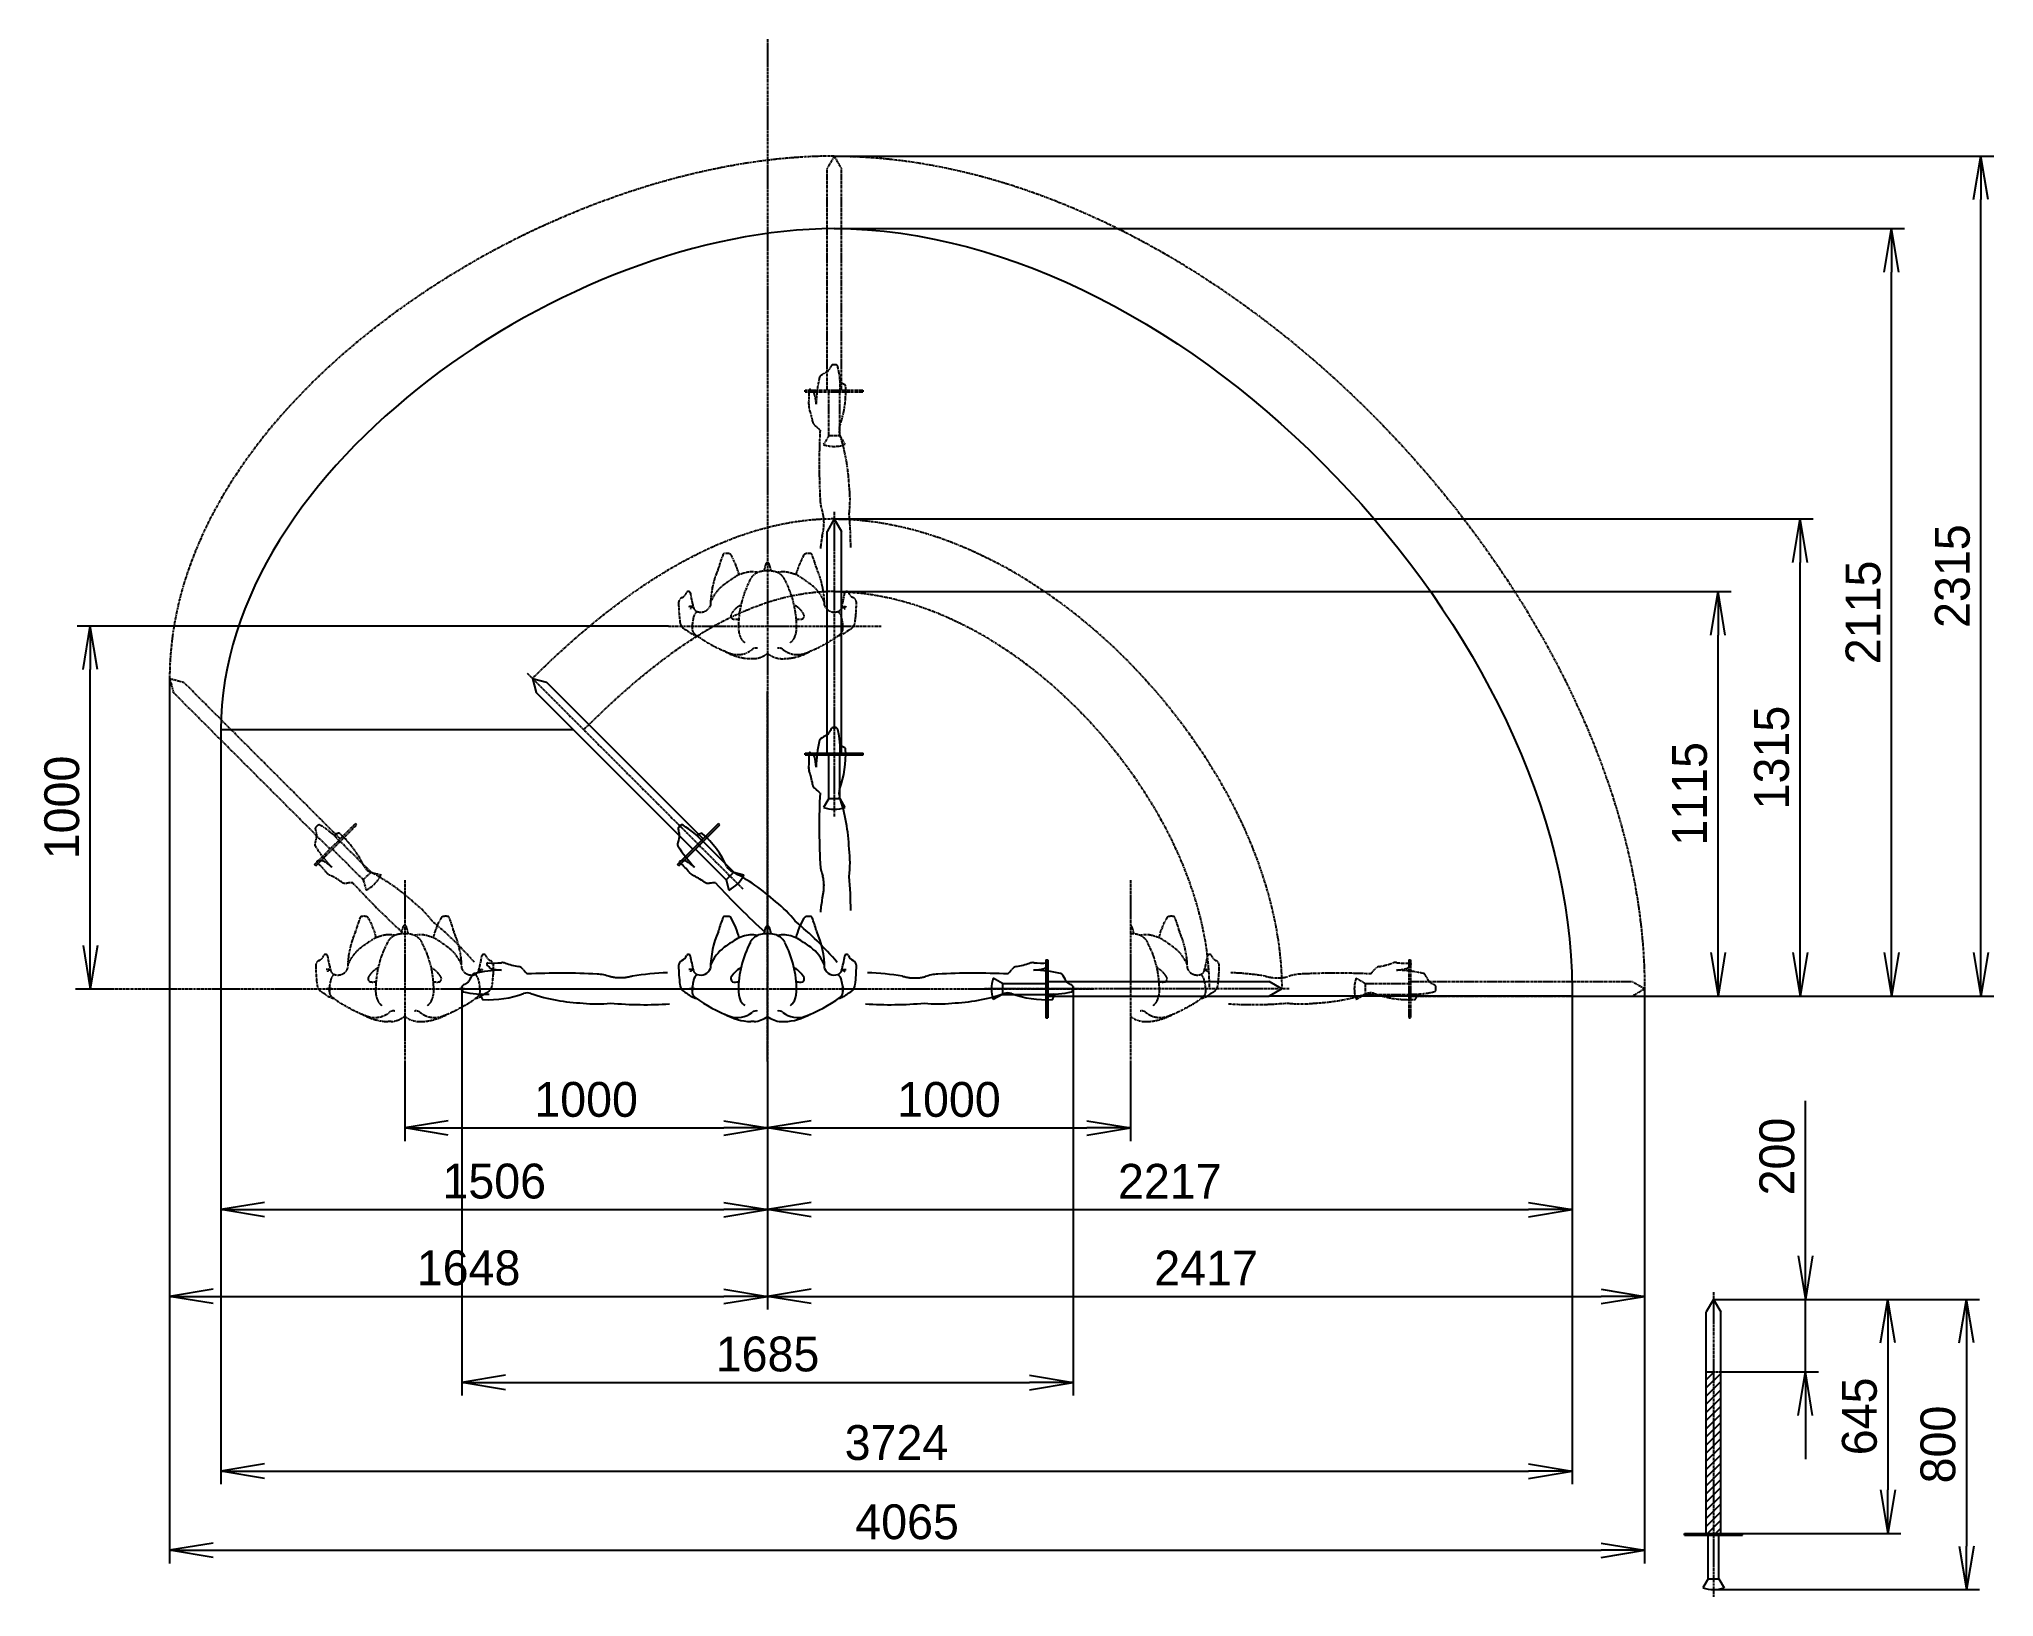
# Model space of a CAD drawing. Header units: millimetres. Extents: x -11892 to 189900, y -209800 to 102617.
# Drawn here: x -2008 to 3380, y 98325 to 102617 of the extents above; entities that cross this region are included whole.
import ezdxf

# ---------------------------------------------------------------- set-up
doc = ezdxf.new("R2010")
doc.units = ezdxf.units.MM
doc.header["$LTSCALE"] = 0.2
doc.linetypes.add('CENTER', pattern=[50.8, 31.75, -6.35, 6.35, -6.35])
doc.linetypes.add('PHANTOM', pattern=[63.5, 31.75, -6.35, 6.35, -6.35, 6.35, -6.35])
for name, color, linetype in [('center', 3, 'CENTER'), ('continus', 6, 'Continuous'), ('fine', 5, 'Continuous'), ('phantom', 5, 'PHANTOM')]:
    doc.layers.add(name, color=color, linetype=linetype)
doc.styles.get("Standard").update_dxf_attribs({"font": 'ARSimp.shx', "bigfont": 'Kanji-j1.shx'})
doc.dimstyles.new('camellia', dxfattribs={"dimscale": 0, "dimtxt": 3.2, "dimasz": 4, "dimexe": 1.2, "dimexo": 0, "dimgap": 1, "dimtad": 1, "dimdec": 0, "dimdsep": 46, "dimtxsty": 'Standard', "dimblk": 'OPEN', "dimcen": 0, "dimclrd": 4, "dimclre": 4, "dimclrt": 21, "dimadec": 0, "dimazin": 2, "dimtfac": 1, "dimtmove": 0, "dimatfit": 3, "dimldrblk": 'OPEN', "dimfxl": 1, "dimlwd": -3, "dimlwe": -3, "dimarcsym": 0})

msp = doc.modelspace()

# ---------------------------------------------------------------- blocks, each defined once
blk = doc.blocks.new('sword-800mm')
at = {"layer": 'center'}
blk.add_line((0, 665), (0, -175), dxfattribs=at)
at = {"layer": 'continus'}
for p, q in [((0, 645), (-20, 610.4)), ((-20, 0), (-20, 610.4)), ((0, 645), (20, 610.4)), ((20, 0), (20, 610.4)), ((-80, -5), (-80, 0)), ((-80, 0), (80, 0)), ((80, -5), (80, 0)), ((-80, -5), (80, -5)), ((-15, -125), (-15, -5)), ((15, -125), (15, -5)), ((-15, -125), (-29.5, -150)), ((-15, -125), (15, -125)), ((15, -125), (29.5, -150))]:
    blk.add_line(p, q, dxfattribs=at)
blk.add_arc((0, -65), 90, 250.8942, 289.1058, dxfattribs=at)
blk = doc.blocks.new('point')
at = {"layer": 'fine'}
h = blk.add_hatch(color=256, dxfattribs=at)
edge = h.paths.add_edge_path()
edge.add_arc((0, 0), 5, 0, 360)
at = {"layer": 'center'}
for p, q in [((7, 0), (-7, 0)), ((0, 7), (0, -7))]:
    blk.add_line(p, q, dxfattribs=at)
blk.add_point((0, 0), dxfattribs=at)
blk = doc.blocks.new('human-top')
at = {"layer": 'center'}
for p, q in [((0, 900), (0, -900)), ((-200, 0), (820, 0))]:
    blk.add_line(p, q, dxfattribs=at)
at = {"layer": 'continus'}
for p, q in [((-1.6, 842.3), (5.4, 842.3)), ((450, 240.1), (445, 245.1)), ((-90, 36.9), (-90, 46.3)), ((-90, -36.9), (-90, -46.3)), ((720, -187.6), (720, -180.5)), ((720, -187.6), (720, -180.5)), ((-1.6, -842.3), (5.4, -842.3))]:
    blk.add_line(p, q, dxfattribs=at)
for centre, radius, start, end in [((216.2, 781.6), 230.8, 165.9745, 183.6791), ((216.2, 781.6), 230.8, 165.9746, 183.6791), ((-1.6, 836), 6.31, 90, 165.9759), ((-1.6, 836), 6.31, 90, 165.9759), ((5.4, 837.5), 4.83, 32.1212, 90), ((5.4, 837.5), 4.83, 32.1212, 90), ((-106.2, 767.5), 136.6, 26.9098, 32.1223), ((-106.2, 767.5), 136.6, 26.9098, 32.1223), ((29.2, 836.2), 15.2, 206.91, 240.977), ((29.2, 836.2), 15.2, 206.91, 240.977), ((-94.3, 613.6), 239.3, 55.7868, 60.9769), ((-94.3, 613.6), 239.3, 55.7868, 60.9769), ((37, 806.6), 5.87, 12.721, 55.7871), ((37, 806.6), 5.87, 12.721, 55.7871), ((254.9, 768.8), 284.6, 177.0859, 199.8209), ((254.9, 768.8), 284.6, 177.0859, 199.8209), ((-25.2, 783.1), 4.25, 118.555, 177.085), ((-25.2, 783.1), 4.25, 118.555, 177.085), ((55, 635.8), 171.9, 115.9306, 118.5557), ((55, 635.8), 171.9, 115.9306, 118.5557), ((-18.5, 786.9), 3.91, 0, 115.9312), ((-18.5, 786.9), 3.91, 0, 115.9312), ((-321.5, 725.7), 373.3, 1.1757, 12.7198), ((-321.5, 725.7), 373.3, 1.1756, 12.7198), ((210.6, 721.9), 159.2, 165.2663, 175.8749), ((210.6, 721.9), 159.2, 165.2663, 175.8749), ((63.3, 760.7), 6.9, 133.485, 165.2666), ((63.3, 760.7), 6.9, 133.485, 165.2666), ((166.2, 652.1), 156.5, 129.2213, 133.4848), ((166.2, 652.1), 156.5, 129.2213, 133.4848), ((68.9, 771.3), 2.62, 0, 129.2242), ((68.9, 771.3), 2.62, 0, 129.2242), ((275.5, 757), 204.5, 176.0288, 186.5823), ((290.2, 645.9), 232.1, 160.6566, 170.0241), ((290.2, 645.9), 232.1, 160.6566, 170.0241), ((48.4, 730.8), 24.1, 340.6562, 6.5821), ((471.2, 489), 510.6, 161.3776, 177.8507), ((471.2, 489), 510.6, 161.3776, 177.8507), ((-41.8, 661.9), 30.7, 341.3776, 19.821), ((-41.8, 661.9), 30.7, 341.3776, 19.821), ((-1978.8, 569.1), 2022.2, 357.1659, 2.6419), ((-1978.8, 569.1), 2022.2, 357.1659, 2.6419), ((118.9, 586.8), 108.3, 126.9656, 135.7936), ((118.9, 586.8), 108.3, 126.9655, 135.7936), ((41.5, 689.7), 20.4, 306.9661, 350.0241), ((41.5, 689.7), 20.4, 306.9661, 350.0241), ((256.6, 470.3), 298.1, 172.6935, 187.3064), ((256.6, 470.3), 298.1, 172.6936, 187.3065), ((956.6, 339.8), 1000, 174.6903, 183.9891), ((-80.5, 475.9), 121.6, 340.0834, 356.821), ((-754.7, 245), 800, 2.1998, 9.1339), ((39.9, 177.3), 68.6, 138.874, 164.7479), ((92.5, 171.2), 116.2, 150.0525, 153.8311), ((13, 217), 24.5, 95.5629, 150.0528), ((63.9, -137), 382, 90, 97.8485), ((64.1, 229.6), 15.5, 24.8695, 90.8805), ((101.3, 246.8), 25.5, 204.8701, 249.8124), ((90.9, 216.8), 3.88, 274.8699, 0), ((91.3, 219.5), 3.54, 0, 69.8101), ((-29.6, 217.7), 124.4, 359.5726, 0.8891), ((335.7, 196.7), 24.1, 128.4179, 154.3438), ((193.7, 375.7), 204.5, 308.4177, 318.9712), ((593.7, -68.5), 373.3, 122.2802, 133.8243), ((593.7, -68.5), 373.3, 122.2802, 133.8244), ((214.8, 305), 159.2, 319.1251, 329.7338), ((214.8, 305), 159.2, 319.1251, 329.7338), ((349.9, 239.8), 2.62, 5.7758, 135), ((349.9, 239.8), 2.62, 5.7758, 135), ((346.4, 228.3), 6.9, 329.7334, 1.515), ((346.4, 228.3), 6.9, 329.7334, 1.515), ((196.8, 224.3), 156.5, 1.5152, 5.7787), ((196.8, 224.3), 156.5, 1.5152, 5.7787), ((397.5, 242.2), 5.87, 79.2128, 122.279), ((397.5, 242.2), 5.87, 79.2128, 122.279), ((353.8, 12.8), 239.3, 74.0231, 79.2132), ((353.8, 12.8), 239.3, 74.0231, 79.2132), ((253, 351.2), 230.8, 311.3209, 329.0254), ((253, 351.2), 230.8, 311.3209, 329.0255), ((423.8, 257.6), 15.2, 254.023, 288.09), ((423.8, 257.6), 15.2, 254.023, 288.09), ((471, 113.3), 136.6, 102.8777, 108.0902), ((471, 113.3), 136.6, 102.8777, 108.0902), ((441.6, 241.7), 4.83, 45, 102.8788), ((441.6, 241.7), 4.83, 45, 102.8788), ((445.6, 235.7), 6.31, 329.0241, 45), ((445.6, 235.7), 6.31, 329.0241, 45), ((299.4, -36.8), 400, 143.8756, 159.4006), ((-6, 186.1), 21.9, 100.539, 143.8754), ((-4.3, 107.8), 100, 74.0198, 93.2825), ((20.8, 181.5), 22.6, 32.9481, 83.7525), ((67.9, 184.4), 29.7, 161.6294, 247.4398), ((55.2, 188.4), 16.4, 105.6561, 160.6731), ((155.7, -181.9), 400, 99.2714, 105.2107), ((311.5, 162.7), 20.4, 144.9759, 188.0339), ((311.5, 162.7), 20.4, 144.9759, 188.0339), ((104.8, 307.6), 232.1, 324.9759, 334.3434), ((104.8, 307.6), 232.1, 324.9759, 334.3434), ((216.6, 369.5), 284.6, 295.1791, 317.9141), ((216.6, 369.5), 284.6, 295.1791, 317.9141), ((422.7, 189), 3.91, 19.0688, 135), ((422.7, 189), 3.91, 19.0688, 135), ((263.9, 134.1), 171.9, 16.4443, 19.0694), ((263.9, 134.1), 171.9, 16.4443, 19.0694), ((424.7, 181.6), 4.25, 317.915, 16.445), ((424.7, 181.6), 4.25, 317.915, 16.445), ((59, 42.1), 149, 149.7316, 178.3938), ((53.6, -103.9), 261.2, 66.4424, 89.3521), ((24.6, 53.5), 111.4, 36.0313, 68.1978), ((-417.5, -268), 658.1, 32.6962, 36.0313), ((1654.9, -1351.2), 2022.2, 132.3581, 137.8341), ((1654.9, -1351.2), 2022.2, 132.3581, 137.8341), ((165.9, 153.8), 19.9, 246.442, 255.5689), ((88.7, -146.2), 289.8, 68.1264, 75.5693), ((195.1, 118.7), 4.32, 11.3044, 68.1265), ((165.2, 112.8), 34.8, 347.9191, 11.3039), ((184.1, 144.7), 108.3, 359.2064, 8.0344), ((184.1, 144.7), 108.3, 359.2064, 8.0345), ((350.8, 84.1), 30.7, 115.179, 153.6224), ((350.8, 84.1), 30.7, 115.179, 153.6224), ((-17.1, 82.1), 61.9, 159.4006, 219.7096), ((-19.1, 45.3), 31.7, 114.9501, 146.2911), ((-4.8, 14.7), 65.5, 85.7543, 114.9499), ((-4.1, -204.3), 284.4, 62.2383, 90.0555), ((89, 88.8), 70, 173.2796, 187.4614), ((28.2, 89.9), 11.2, 74.7677, 141.0863), ((-0.7, 42.5), 66.4, 28.7678, 61.3602), ((85.2, 54.6), 60.8, 13.4885, 32.6963), ((93, 277), 204.3, 283.6101, 300.1065), ((76.8, 42.7), 72.4, 347.9161, 21.1135), ((191.5, 107.1), 7.9, 300.106, 347.9183), ((-134.2, 324.6), 510.6, 317.1493, 333.6224), ((-134.2, 324.6), 510.6, 317.1493, 333.6224), ((-24.3, 41.6), 65.8, 184.0891, 219.2146), ((-24.3, -41.6), 65.8, 140.7854, 175.9109), ((-78.1, 31.5), 17.4, 346.0698, 39.7105), ((108.8, 10.1), 42.2, 12.4898, 62.2381), ((62, -0.3), 90.1, 0.1884, 12.4898), ((135.5, -88.8), 100, 68.8396, 80.7738), ((169.4, 0), 5, 0.0016, 74.436), ((169.4, 0), 5, 285.564, 359.9984), ((59, -42.1), 149, 181.6062, 210.2684), ((-17.1, -82.1), 61.9, 140.2904, 200.5994), ((-78.1, -31.5), 17.4, 320.2895, 13.9302), ((-4.1, 204.3), 284.4, 269.9445, 297.7617), ((108.8, -10.1), 42.2, 297.7619, 347.5102), ((76.8, -42.7), 72.4, 338.8865, 12.0839), ((62, 0.3), 90.1, 347.5102, 359.8116), ((135.5, 88.8), 100, 279.2262, 291.1604), ((4.3, 159.6), 298.1, 307.6936, 322.3065), ((4.3, 159.6), 298.1, 307.6935, 322.3064), ((299.4, 36.8), 400, 200.5994, 216.1244), ((-19.1, -45.3), 31.7, 213.7089, 245.0499), ((-4.8, -14.7), 65.5, 245.0501, 274.2457), ((89, -88.8), 70, 172.5386, 186.7204), ((28.2, -89.9), 11.2, 218.9137, 285.2323), ((-0.7, -42.5), 66.4, 298.6398, 331.2322), ((-582.9, 562.4), 1000, 311.0109, 320.3097), ((-417.5, 268), 658.1, 323.9687, 327.3038), ((85.2, -54.6), 60.8, 327.3037, 346.5115), ((93, -277), 204.3, 59.8935, 76.3899), ((191.5, -107.1), 7.9, 12.0817, 59.894), ((165.2, -112.8), 34.8, 348.6961, 12.0809), ((67.9, -184.4), 29.7, 112.5602, 198.3706), ((53.6, 103.9), 261.2, 270.6479, 293.5576), ((24.6, -53.5), 111.4, 291.8022, 323.9687), ((165.9, -153.8), 19.9, 104.4311, 113.558), ((88.7, 146.2), 289.8, 284.4307, 291.8736), ((195.1, -118.7), 4.32, 291.8735, 348.6956), ((122.7, -940.6), 800, 80.8661, 83.5914), ((353.5, -266.4), 121.6, 93.179, 109.9166), ((446.8, -2164.7), 2022.2, 87.3581, 92.8341), ((446.7, -2164.7), 2022.2, 87.3581, 92.8341), ((464.5, -67), 108.3, 314.2064, 323.0344), ((464.5, -67), 108.3, 314.2064, 323.0344), ((567.3, -144.4), 20.4, 99.9759, 143.0339), ((567.3, -144.4), 20.4, 99.9759, 143.0339), ((523.6, 104.2), 232.1, 279.9759, 289.3434), ((523.6, 104.2), 232.1, 279.9759, 289.3434), ((608.4, -137.5), 24.1, 83.418, 109.3438), ((599.6, 24.6), 159.2, 274.1251, 284.7338), ((599.6, 24.6), 159.2, 274.1251, 284.7338), ((603.4, -507.4), 373.3, 77.2802, 88.8243), ((603.4, -507.4), 373.3, 77.2802, 88.8244), ((634.6, 89.6), 204.5, 263.4177, 273.9712), ((638.3, -122.7), 6.9, 284.7334, 316.5151), ((638.3, -122.7), 6.9, 284.7334, 316.515), ((529.8, -19.7), 156.5, 316.5152, 320.7788), ((529.8, -19.7), 156.5, 316.5152, 320.7788), ((649, -117), 2.62, 320.7758, 90), ((649, -117), 2.62, 320.7758, 90), ((684.3, -149), 5.87, 34.2129, 77.279), ((684.3, -149), 5.87, 34.2129, 77.279), ((491.2, -280.2), 239.3, 29.0231, 34.2132), ((491.2, -280.2), 239.3, 29.0231, 34.2132), ((39.9, -177.3), 68.6, 195.2521, 221.126), ((-6, -186.1), 21.9, 216.1246, 259.461), ((-4.3, -107.8), 100, 266.7175, 285.9802), ((20.8, -181.5), 22.6, 276.2475, 327.0519), ((55.2, -188.4), 16.4, 199.3269, 254.3439), ((155.7, 181.9), 400, 254.7893, 260.7286), ((90.9, -216.8), 3.88, 359.9999, 85.1301), ((366.7, 285.3), 510.6, 272.1493, 288.6224), ((366.7, 285.3), 510.6, 272.1493, 288.6224), ((539.5, -227.7), 30.7, 70.179, 108.6224), ((539.5, -227.7), 30.7, 70.179, 108.6224), ((646.5, 68.9), 284.6, 250.1791, 272.9142), ((646.5, 68.9), 284.6, 250.1791, 272.9142), ((659.3, 30.3), 230.8, 266.3209, 284.0255), ((659.3, 30.3), 230.8, 266.321, 284.0255), ((660.7, -211.1), 4.25, 272.915, 331.445), ((660.7, -211.1), 4.25, 272.915, 331.445), ((513.4, -131), 171.9, 331.4443, 334.0694), ((513.4, -131), 171.9, 331.4443, 334.0694), ((664.5, -204.4), 3.91, 334.0688, 90), ((664.5, -204.4), 3.91, 334.0688, 90), ((713.8, -156.7), 15.2, 209.023, 243.09), ((713.8, -156.7), 15.2, 209.023, 243.0901), ((645.1, -292.1), 136.6, 57.8777, 63.0902), ((645.1, -292.1), 136.6, 57.8777, 63.0902), ((713.7, -187.6), 6.31, 284.0241, 0), ((713.7, -187.6), 6.31, 284.0241, 0), ((715.2, -180.5), 4.83, 0, 57.8789), ((715.2, -180.5), 4.83, 0, 57.8788), ((92.5, -171.2), 116.2, 206.1689, 209.9475), ((13, -217), 24.5, 209.9472, 264.4371), ((63.9, 137), 382, 262.1515, 270), ((64.1, -229.6), 15.5, 269.1195, 335.1305), ((101.3, -246.8), 25.5, 110.1876, 155.1299), ((91.3, -219.5), 3.54, 290.1899, 360), ((-29.6, -217.7), 124.4, 359.1109, 0.4274), ((217.5, 770.7), 1000, 269.9404, 275.3097), ((347.9, 70.7), 298.1, 262.6936, 277.3064), ((347.9, 70.7), 298.1, 262.6936, 277.3065), ((956.6, -339.8), 1000, 176.0109, 185.3097), ((-754.7, -245), 800, 350.8661, 357.8002), ((256.6, -470.3), 298.1, 172.6935, 187.3064), ((256.6, -470.3), 298.1, 172.6936, 187.3065), ((-80.5, -475.9), 121.6, 3.179, 19.9166), ((-1978.8, -569.1), 2022.2, 357.3581, 2.8341), ((-1978.8, -569.1), 2022.2, 357.3581, 2.8341), ((471.2, -489), 510.6, 182.1493, 198.6224), ((471.2, -489), 510.6, 182.1493, 198.6224), ((254.9, -768.8), 284.6, 160.1791, 182.9141), ((254.9, -768.8), 284.6, 160.1791, 182.9141), ((-41.8, -661.9), 30.7, 340.179, 18.6224), ((-41.8, -661.9), 30.7, 340.179, 18.6224), ((118.9, -586.8), 108.3, 224.2064, 233.0345), ((118.9, -586.8), 108.3, 224.2064, 233.0344), ((41.5, -689.7), 20.4, 9.9759, 53.0339), ((41.5, -689.7), 20.4, 9.9759, 53.0339), ((290.2, -645.9), 232.1, 189.9759, 199.3434), ((290.2, -645.9), 232.1, 189.9759, 199.3434), ((-321.5, -725.7), 373.3, 347.2802, 358.8243), ((-321.5, -725.7), 373.3, 347.2802, 358.8244), ((210.6, -721.9), 159.2, 184.1251, 194.7338), ((210.6, -721.9), 159.2, 184.1251, 194.7337), ((275.5, -757), 204.5, 173.4177, 183.9712), ((48.4, -730.8), 24.1, 353.4179, 19.3438), ((-25.2, -783.1), 4.25, 182.915, 241.445), ((-25.2, -783.1), 4.25, 182.915, 241.445), ((55, -635.8), 171.9, 241.4443, 244.0694), ((55, -635.8), 171.9, 241.4443, 244.0694), ((-18.5, -786.9), 3.91, 244.0688, 0), ((-18.5, -786.9), 3.91, 244.0688, 0), ((216.2, -781.6), 230.8, 176.3209, 194.0255), ((216.2, -781.6), 230.8, 176.3209, 194.0254), ((37, -806.6), 5.87, 304.2129, 347.279), ((37, -806.6), 5.87, 304.2129, 347.279), ((63.3, -760.7), 6.9, 194.7334, 226.515), ((63.3, -760.7), 6.9, 194.7334, 226.515), ((166.2, -652.1), 156.5, 226.5152, 230.7787), ((166.2, -652.1), 156.5, 226.5152, 230.7787), ((68.9, -771.3), 2.62, 230.7758, 0), ((68.9, -771.3), 2.62, 230.7758, 0), ((-1.6, -836), 6.31, 194.0241, 270), ((-1.6, -836), 6.31, 194.0241, 270), ((5.4, -837.5), 4.83, 270, 327.8789), ((5.4, -837.5), 4.83, 270, 327.8788), ((-106.2, -767.5), 136.6, 327.8777, 333.0902), ((-106.2, -767.5), 136.6, 327.8777, 333.0902), ((29.2, -836.2), 15.2, 119.023, 153.09), ((29.2, -836.2), 15.2, 119.023, 153.09), ((-94.3, -613.6), 239.3, 299.0231, 304.2132), ((-94.3, -613.6), 239.3, 299.0231, 304.2132)]:
    blk.add_arc(centre, radius, start, end, dxfattribs=at)
for points, start_tangent, end_tangent in [([(35.2, 372), (32.7, 382.3), (31, 392.7), (30.3, 403.2), (30.5, 413.7), (31.6, 424.1), (33.9, 434.4)], (-0.278635, 0.960397), (0.261206, 0.965283)), ([(35.2, 372), (32.7, 382.2), (31, 392.6), (30.3, 403.1), (30.5, 413.7), (31.6, 424.1), (33.8, 434.4)], (-0.278635, 0.960397), (0.26101, 0.965336)), ([(50.8, 204.1), (52.1, 205.9), (53.2, 207.8), (53.9, 210), (54, 212.2), (53.8, 214.5), (53.2, 216.6)], (0.675025, 0.737795), (-0.343451, 0.93917)), ([(50.8, 204.1), (51.2, 205.9), (51.3, 207.7), (50.9, 209.5), (50, 211), (48.5, 212.1), (46.8, 212.7)], (0.300419, 0.953807), (-0.969176, 0.24637)), ([(249.7, -150.8), (259.9, -153.3), (270.3, -154.9), (280.8, -155.6), (291.3, -155.5), (301.8, -154.3), (312.1, -152.1)], (0.960397, -0.278635), (0.965285, 0.2612)), ([(249.7, -150.8), (259.9, -153.3), (270.3, -154.9), (280.8, -155.6), (291.3, -155.5), (301.8, -154.3), (312.1, -152.1)], (0.960397, -0.278635), (0.965335, 0.261013)), ([(50.8, -204.1), (51.2, -205.9), (51.3, -207.7), (50.9, -209.5), (50, -211), (48.5, -212.1), (46.8, -212.7)], (0.300419, -0.953807), (-0.969176, -0.24637)), ([(50.8, -204.1), (52.1, -205.9), (53.2, -207.8), (53.9, -210), (54, -212.2), (53.8, -214.5), (53.2, -216.6)], (0.675025, -0.737795), (-0.343451, -0.93917)), ([(35.2, -372), (32.7, -382.3), (31, -392.7), (30.3, -403.2), (30.5, -413.7), (31.6, -424.1), (33.9, -434.4)], (-0.278635, -0.960397), (0.261206, -0.965283)), ([(35.2, -372), (32.7, -382.2), (31, -392.6), (30.3, -403.1), (30.5, -413.7), (31.6, -424.1), (33.8, -434.4)], (-0.278635, -0.960397), (0.26101, -0.965336))]:
    blk.add_spline(points, degree=3, dxfattribs=dict(at, start_tangent=start_tangent, end_tangent=end_tangent))
at = {"layer": 'continus', "xscale": -1, "rotation": 180}
for p in [(0, 842.3), (0, 207.6)]:
    blk.add_blockref('point', p, dxfattribs=at)
at = {"layer": 'continus', "rotation": 135}
blk.add_blockref('point', (448.9, 241.3), dxfattribs=at)
at = {"layer": 'continus'}
for p in [(0, -207.6), (720, -184), (0, -842.3)]:
    blk.add_blockref('point', p, dxfattribs=at)
blk = doc.blocks.new('effective-attack-area-sword')
at = {"layer": 'center'}
for p, q in [((0.1, 1907.6), (0.1, 92.4)), ((300.1, 1000), (-206.9, 1000)), ((1000.1, 272.6), (1000.1, -313.8)), ((2617.5, 0), (-206.9, 0)), ((300.1, -1000), (-206.9, -1000))]:
    blk.add_line(p, q, dxfattribs=at)
at = {"layer": 'continus'}
for p, q in [((714.2, 534.7), (714.2, 1506.5)), ((-19.9, -2217.3), (-19.9, -1382.7)), ((0.1, -2217.3), (-19.9, -2217.3))]:
    blk.add_line(p, q, dxfattribs=at)
at = {"layer": 'continus', "end_tangent": (-1, 0)}
for points, start_tangent in [([(2095.1, -184), (714.2, 1506.5)], (0, 1)), ([(2095.1, -184), (0.1, -2217.3)], (0, -1))]:
    blk.add_spline(points, degree=3, dxfattribs=dict(at, start_tangent=start_tangent))
at = {"layer": 'phantom'}
for p, q in [((385.4, 1205.9), (816.9, 1637.5)), ((855.6, 1647.9), (816.9, 1637.5)), ((855.6, 1647.9), (845.2, 1609.2)), ((413.6, 1177.6), (845.2, 1609.2)), ((339.4, 1244.8), (342.9, 1248.4)), ((339.4, 1244.8), (452.5, 1131.7)), ((342.9, 1248.4), (456.1, 1135.2)), ((450.1, 1240.1), (445.2, 1245.1)), ((300.5, 1114), (385.4, 1198.9)), ((321.7, 1092.8), (406.6, 1177.6)), ((452.5, 1131.7), (456.1, 1135.2)), ((300.5, 1114), (272.6, 1106.5)), ((300.5, 1114), (321.7, 1092.8)), ((321.7, 1092.8), (314.2, 1064.9)), ((-89.9, 1036.9), (-89.9, 1046.3)), ((-89.9, 963.1), (-89.9, 953.7)), ((910.1, 36.9), (910.1, 46.3)), ((910.1, -36.9), (910.1, -46.3)), ((1645.1, -104), (1650.1, -104)), ((1645.1, -104), (1645.1, -264)), ((1650.1, -104), (1650.1, -264)), ((1525.1, -169), (1500.1, -154.6)), ((1525.1, -199), (1500.1, -213.5)), ((1525.1, -169), (1645.1, -169)), ((1525.1, -169), (1525.1, -199)), ((1525.1, -199), (1645.1, -199)), ((1650.1, -164), (2260.5, -164)), ((1650.1, -204), (2260.5, -204)), ((1720.1, -187.6), (1720.1, -180.5)), ((1720.1, -187.6), (1720.1, -180.5)), ((2295.1, -184), (2260.5, -164)), ((2295.1, -184), (2260.5, -204)), ((1645.1, -264), (1650.1, -264)), ((-89.9, -1036.9), (-89.9, -1046.3)), ((-14.9, -1647.3), (-29.3, -1622.3)), ((-14.9, -1647.3), (-14.9, -1767.3)), ((15.1, -1647.3), (-14.9, -1647.3)), ((15.1, -1647.3), (29.6, -1622.3)), ((15.1, -1647.3), (15.1, -1767.3)), ((80.1, -1767.3), (-79.9, -1767.3)), ((-79.9, -1767.3), (-79.9, -1772.3)), ((80.1, -1772.3), (-79.9, -1772.3)), ((-19.9, -1772.3), (-19.9, -2382.7)), ((20.1, -1772.3), (20.1, -2382.7)), ((80.1, -1767.3), (80.1, -1772.3)), ((-1.5, -1842.3), (5.5, -1842.3)), ((0.1, -2417.3), (-19.9, -2382.7)), ((0.1, -2417.3), (20.1, -2382.7))]:
    blk.add_line(p, q, dxfattribs=at)
for centre, radius, start, end in [((13.1, 1217), 24.5, 95.5629, 150.0528), ((64, 863), 382, 90, 97.8485), ((64.3, 1229.6), 15.5, 24.8695, 90.8805), ((193.8, 1375.7), 204.5, 308.4177, 318.9712), ((593.9, 931.5), 373.3, 122.2802, 133.8243), ((593.9, 931.5), 373.3, 122.2802, 133.8244), ((350, 1239.8), 2.62, 5.7758, 135), ((350, 1239.8), 2.62, 5.7758, 135), ((196.9, 1224.3), 156.5, 1.5152, 5.7787), ((196.9, 1224.3), 156.5, 1.5152, 5.7787), ((397.6, 1242.2), 5.87, 79.2128, 122.279), ((397.6, 1242.2), 5.87, 79.2128, 122.279), ((353.9, 1012.8), 239.3, 74.0231, 79.2132), ((353.9, 1012.8), 239.3, 74.0231, 79.2132), ((424, 1257.6), 15.2, 254.023, 288.09), ((424, 1257.6), 15.2, 254.023, 288.09), ((471.1, 1113.3), 136.6, 102.8777, 108.0902), ((471.1, 1113.3), 136.6, 102.8777, 108.0902), ((441.8, 1241.7), 4.83, 45, 102.8788), ((441.8, 1241.7), 4.83, 45, 102.8788), ((445.7, 1235.7), 6.31, 329.0241, 45), ((445.7, 1235.7), 6.31, 329.0241, 45), ((299.5, 963.2), 400, 143.8756, 159.4006), ((40, 1177.3), 68.6, 138.874, 164.7479), ((-5.9, 1186.1), 21.9, 100.539, 143.8754), ((92.6, 1171.2), 116.2, 150.0525, 153.8311), ((-4.1, 1107.8), 100, 74.0198, 93.2825), ((20.9, 1181.5), 22.6, 32.9481, 83.7525), ((68, 1184.4), 29.7, 161.6294, 247.4398), ((55.3, 1188.4), 16.4, 105.6561, 160.6731), ((155.8, 818.1), 400, 99.2714, 105.2107), ((101.4, 1246.8), 25.5, 204.8701, 249.8124), ((91.1, 1216.8), 3.88, 274.8699, 0), ((91.4, 1219.5), 3.54, 0.0001, 69.8101), ((-29.4, 1217.7), 124.4, 359.5726, 0.8891), ((104.9, 1307.6), 232.1, 324.9759, 334.3434), ((104.9, 1307.6), 232.1, 324.9759, 334.3434), ((335.9, 1196.7), 24.1, 128.4179, 154.3438), ((215, 1305), 159.2, 319.1251, 329.7338), ((215, 1305), 159.2, 319.1251, 329.7337), ((346.5, 1228.3), 6.9, 329.7334, 1.515), ((346.5, 1228.3), 6.9, 329.7334, 1.515), ((253.2, 1351.2), 230.8, 311.3209, 329.0254), ((253.2, 1351.2), 230.8, 311.3209, 329.0255), ((422.8, 1189), 3.91, 19.0688, 135), ((422.8, 1189), 3.91, 19.0688, 135), ((264.1, 1134.1), 171.9, 16.4443, 19.0694), ((264.1, 1134.1), 171.9, 16.4443, 19.0694), ((53.7, 896.1), 261.2, 66.4424, 89.3521), ((24.7, 1053.5), 111.4, 36.0313, 68.1978), ((1655, -351.2), 2022.2, 132.3581, 137.8341), ((1655, -351.2), 2022.2, 132.3581, 137.8341), ((166.1, 1153.8), 19.9, 246.442, 255.5689), ((88.9, 853.8), 289.8, 68.1264, 75.5693), ((311.7, 1162.7), 20.4, 144.9759, 188.0339), ((311.7, 1162.7), 20.4, 144.9759, 188.0339), ((184.2, 1144.7), 108.3, 359.2064, 8.0344), ((184.2, 1144.7), 108.3, 359.2064, 8.0345), ((216.8, 1369.5), 284.6, 295.1791, 317.9141), ((216.8, 1369.5), 284.6, 295.1791, 317.9141), ((424.9, 1181.6), 4.25, 317.915, 16.445), ((424.9, 1181.6), 4.25, 317.915, 16.445), ((59.1, 1042.1), 149, 149.7316, 178.3938), ((-16.9, 1082.1), 61.9, 159.4006, 219.7096), ((-4.7, 1014.7), 65.5, 85.7543, 114.9499), ((-3.9, 795.7), 284.4, 62.2383, 90.0555), ((89.1, 1088.8), 70, 173.2796, 187.4614), ((28.3, 1089.9), 11.2, 74.7677, 141.0863), ((-0.6, 1042.5), 66.4, 28.7678, 61.3602), ((-417.3, 732), 658.1, 32.6962, 36.0313), ((85.3, 1054.6), 60.8, 13.4885, 32.6963), ((93.1, 1277), 204.3, 283.6101, 300.1065), ((191.6, 1107.1), 7.9, 300.106, 347.9183), ((195.2, 1118.7), 4.32, 11.3044, 68.1265), ((165.4, 1112.8), 34.8, 347.9191, 11.3039), ((-134, 1324.6), 510.6, 317.1493, 333.6224), ((-134, 1324.6), 510.6, 317.1493, 333.6224), ((353.5, 1145.8), 90, 205.8942, 244.1058), ((350.9, 1084.1), 30.7, 115.179, 153.6224), ((350.9, 1084.1), 30.7, 115.179, 153.6224), ((-24.2, 1041.6), 65.8, 184.0891, 219.2146), ((-77.9, 1031.5), 17.4, 346.0698, 39.7105), ((-19, 1045.3), 31.7, 114.9501, 146.2911), ((108.9, 1010.1), 42.2, 12.4898, 62.2381), ((76.9, 1042.7), 72.4, 347.9161, 21.1135), ((-24.2, 958.4), 65.8, 140.7854, 175.9109), ((-77.9, 968.5), 17.4, 320.2895, 13.9302), ((108.9, 989.9), 42.2, 297.7619, 347.5102), ((76.9, 957.3), 72.4, 338.8865, 12.0839), ((62.1, 999.7), 90.1, 0.1884, 12.4898), ((62.1, 1000.3), 90.1, 347.5102, 359.8116), ((135.6, 911.2), 100, 68.8396, 80.7738), ((135.6, 1088.8), 100, 279.2262, 291.1604), ((169.5, 1000), 5, 0.0016, 74.436), ((169.5, 1000), 5, 285.564, 359.9984), ((4.5, 1159.6), 298.1, 307.6936, 322.3065), ((4.5, 1159.6), 298.1, 307.6935, 322.3064), ((59.1, 957.9), 149, 181.6062, 210.2684), ((-16.9, 917.9), 61.9, 140.2904, 200.5994), ((-19, 954.7), 31.7, 213.7089, 245.0499), ((-4.7, 985.3), 65.5, 245.0501, 274.2457), ((-3.9, 1204.3), 284.4, 269.9445, 297.7617), ((89.1, 911.2), 70, 172.5386, 186.7204), ((-0.6, 957.5), 66.4, 298.6398, 331.2322), ((-582.8, 1562.4), 1000, 311.0109, 320.3097), ((85.3, 945.4), 60.8, 327.3037, 346.5115), ((93.1, 723), 204.3, 59.8935, 76.3899), ((299.5, 1036.8), 400, 200.5994, 216.1244), ((28.3, 910.1), 11.2, 218.9137, 285.2323), ((53.7, 1103.9), 261.2, 270.6479, 293.5576), ((24.7, 946.5), 111.4, 291.8022, 323.9687), ((-417.3, 1268), 658.1, 323.9687, 327.3038), ((166.1, 846.2), 19.9, 104.4311, 113.558), ((88.9, 1146.2), 289.8, 284.4307, 291.8736), ((191.6, 892.9), 7.9, 12.0817, 59.894), ((195.2, 881.3), 4.32, 291.8735, 348.6956), ((165.4, 887.2), 34.8, 348.6961, 12.0809), ((68, 815.6), 29.7, 112.5602, 198.3706), ((40, 822.7), 68.6, 195.2521, 221.126), ((-5.9, 813.9), 21.9, 216.1246, 259.461), ((92.6, 828.8), 116.2, 206.1689, 209.9475), ((-4.1, 892.2), 100, 266.7175, 285.9802), ((13.1, 783), 24.5, 209.9471, 264.4371), ((64, 1137), 382, 262.1515, 270), ((20.9, 818.5), 22.6, 276.2475, 327.0519), ((55.3, 811.6), 16.4, 199.3269, 254.3439), ((155.8, 1181.9), 400, 254.7893, 260.7286), ((64.3, 770.4), 15.5, 269.1195, 335.1305), ((101.4, 753.2), 25.5, 110.1876, 155.1299), ((91.1, 783.2), 3.88, 359.9999, 85.1301), ((91.4, 780.5), 3.54, 290.1899, 360), ((-29.4, 782.3), 124.4, 359.1109, 0.4274), ((1040, 177.3), 68.6, 138.874, 164.7479), ((1092.6, 171.2), 116.2, 150.0525, 153.8311), ((1013.1, 217), 24.5, 95.5629, 150.0528), ((1064, -137), 382, 90, 97.8485), ((1064.3, 229.6), 15.5, 24.8695, 90.8805), ((1101.4, 246.8), 25.5, 204.8701, 249.8124), ((1091.1, 216.8), 3.88, 274.8699, 0), ((1091.4, 219.5), 3.54, 0.0001, 69.8101), ((970.6, 217.7), 124.4, 359.5726, 0.8891), ((1299.5, -36.8), 400, 143.8756, 159.4006), ((994.1, 186.1), 21.9, 100.539, 143.8754), ((995.9, 107.8), 100, 74.0198, 93.2825), ((1020.9, 181.5), 22.6, 32.9481, 83.7525), ((1068, 184.4), 29.7, 161.6294, 247.4398), ((1055.3, 188.4), 16.4, 105.6561, 160.6731), ((1155.8, -181.9), 400, 99.2714, 105.2107), ((1059.1, 42.1), 149, 149.7316, 178.3938), ((1053.7, -103.9), 261.2, 66.4424, 89.3521), ((1024.7, 53.5), 111.4, 36.0313, 68.1978), ((582.7, -268), 658.1, 32.6962, 36.0313), ((1166.1, 153.8), 19.9, 246.442, 255.5689), ((1088.9, -146.2), 289.8, 68.1264, 75.5693), ((1195.2, 118.7), 4.32, 11.3044, 68.1266), ((1165.4, 112.8), 34.8, 347.9191, 11.3039), ((983.1, 82.1), 61.9, 159.4006, 219.7096), ((981, 45.3), 31.7, 114.9501, 146.2911), ((995.3, 14.7), 65.5, 85.7543, 114.9499), ((996.1, -204.3), 284.4, 62.2383, 90.0555), ((1089.1, 88.8), 70, 173.2796, 187.4614), ((1028.3, 89.9), 11.2, 74.7677, 141.0863), ((999.4, 42.5), 66.4, 28.7678, 61.3602), ((1085.3, 54.6), 60.8, 13.4885, 32.6963), ((1093.1, 277), 204.3, 283.6101, 300.1065), ((1076.9, 42.7), 72.4, 347.9161, 21.1135), ((1191.6, 107.1), 7.9, 300.106, 347.9183), ((975.8, 41.6), 65.8, 184.0891, 219.2146), ((975.8, -41.6), 65.8, 140.7854, 175.9109), ((922.1, 31.5), 17.4, 346.0698, 39.7105), ((1108.9, 10.1), 42.2, 12.4898, 62.2381), ((1062.1, -0.3), 90.1, 0.1884, 12.4898), ((1135.6, -88.8), 100, 68.8396, 80.7738), ((1169.5, 0), 5, 0.0016, 74.436), ((1059.1, -42.1), 149, 181.6062, 210.2684), ((983.1, -82.1), 61.9, 140.2904, 200.5994), ((922.1, -31.5), 17.4, 320.2895, 13.9302), ((996.1, 204.3), 284.4, 269.9445, 297.7617), ((1108.9, -10.1), 42.2, 297.7619, 347.5102), ((1076.9, -42.7), 72.4, 338.8865, 12.0839), ((1062.1, 0.3), 90.1, 347.5102, 359.8116), ((1135.6, 88.8), 100, 279.2262, 291.1604), ((1169.5, 0), 5, 285.564, 359.9984), ((1299.5, 36.8), 400, 200.5994, 216.1244), ((981, -45.3), 31.7, 213.7089, 245.0499), ((995.3, -14.7), 65.5, 245.0501, 274.2457), ((1089.1, -88.8), 70, 172.5386, 186.7204), ((1028.3, -89.9), 11.2, 218.9137, 285.2323), ((999.4, -42.5), 66.4, 298.6398, 331.2322), ((582.7, 268), 658.1, 323.9687, 327.3038), ((1085.3, -54.6), 60.8, 327.3037, 346.5115), ((1093.1, -277), 204.3, 59.8935, 76.3899), ((1191.6, -107.1), 7.9, 12.0817, 59.894), ((1165.4, -112.8), 34.8, 348.6961, 12.0809), ((1068, -184.4), 29.7, 112.5602, 198.3706), ((1053.7, 103.9), 261.2, 270.6479, 293.5576), ((1024.7, -53.5), 111.4, 291.8022, 323.9687), ((1166.1, -153.8), 19.9, 104.4311, 113.558), ((1088.9, 146.2), 289.8, 284.4307, 291.8736), ((1195.2, -118.7), 4.32, 291.8734, 348.6956), ((1122.8, -940.6), 800, 80.8661, 83.5914), ((1353.6, -266.4), 121.6, 93.179, 109.9166), ((1446.9, -2164.7), 2022.2, 87.3581, 92.8341), ((1446.9, -2164.7), 2022.2, 87.3581, 92.8341), ((1585.1, -184), 90, 160.8942, 199.1058), ((1464.6, -67), 108.3, 314.2064, 323.0344), ((1464.6, -67), 108.3, 314.2064, 323.0344), ((1567.5, -144.4), 20.4, 99.9759, 143.0339), ((1567.5, -144.4), 20.4, 99.9759, 143.0339), ((1523.7, 104.2), 232.1, 279.9759, 289.3434), ((1523.7, 104.2), 232.1, 279.9759, 289.3434), ((1608.6, -137.5), 24.1, 83.418, 109.3438), ((1599.7, 24.6), 159.2, 274.1251, 284.7338), ((1599.7, 24.6), 159.2, 274.1251, 284.7338), ((1603.5, -507.4), 373.3, 77.2802, 88.8243), ((1603.5, -507.4), 373.3, 77.2802, 88.8244), ((1634.8, 89.6), 204.5, 263.4177, 273.9712), ((1638.4, -122.7), 6.9, 284.7334, 316.515), ((1638.4, -122.7), 6.9, 284.7334, 316.5151), ((1529.9, -19.7), 156.5, 316.5152, 320.7788), ((1529.9, -19.7), 156.5, 316.5152, 320.7788), ((1649.1, -117), 2.62, 320.7758, 90), ((1649.1, -117), 2.62, 320.7758, 90), ((1684.4, -149), 5.87, 34.2129, 77.279), ((1684.4, -149), 5.87, 34.2129, 77.279), ((1491.4, -280.2), 239.3, 29.0231, 34.2132), ((1491.4, -280.2), 239.3, 29.0231, 34.2132), ((1040, -177.3), 68.6, 195.2521, 221.126), ((994.1, -186.1), 21.9, 216.1246, 259.461), ((995.9, -107.8), 100, 266.7175, 285.9802), ((1020.9, -181.5), 22.6, 276.2475, 327.0519), ((1055.3, -188.4), 16.4, 199.3269, 254.3439), ((1155.8, 181.9), 400, 254.7893, 260.7286), ((1091.1, -216.8), 3.88, 360, 85.1301), ((1366.8, 285.3), 510.6, 272.1493, 288.6224), ((1366.8, 285.3), 510.6, 272.1493, 288.6224), ((1539.7, -227.7), 30.7, 70.179, 108.6224), ((1539.7, -227.7), 30.7, 70.179, 108.6224), ((1646.6, 68.9), 284.6, 250.1791, 272.9142), ((1646.6, 68.9), 284.6, 250.1791, 272.9142), ((1659.4, 30.3), 230.8, 266.3209, 284.0255), ((1659.4, 30.3), 230.8, 266.321, 284.0255), ((1660.9, -211.1), 4.25, 272.915, 331.445), ((1660.8, -211.1), 4.25, 272.915, 331.445), ((1513.6, -131), 171.9, 331.4443, 334.0694), ((1513.6, -131), 171.9, 331.4443, 334.0694), ((1664.7, -204.4), 3.91, 334.0688, 90), ((1664.7, -204.4), 3.91, 334.0688, 90), ((1714, -156.7), 15.2, 209.023, 243.09), ((1714, -156.7), 15.2, 209.023, 243.0901), ((1645.3, -292.1), 136.6, 57.8777, 63.0902), ((1645.3, -292.1), 136.6, 57.8777, 63.0902), ((1713.8, -187.6), 6.31, 284.0241, 0), ((1713.8, -187.6), 6.31, 284.0241, 0), ((1715.3, -180.5), 4.83, 0, 57.8788), ((1715.3, -180.5), 4.83, 0, 57.8789), ((1092.6, -171.2), 116.2, 206.1689, 209.9475), ((1013.1, -217), 24.5, 209.9472, 264.4371), ((1064, 137), 382, 262.1515, 270), ((1064.3, -229.6), 15.5, 269.1195, 335.1305), ((1101.4, -246.8), 25.5, 110.1876, 155.1299), ((1091.4, -219.5), 3.54, 290.1899, 359.9999), ((970.6, -217.7), 124.4, 359.1109, 0.4274), ((1217.6, 770.7), 1000, 269.9404, 275.3097), ((1348, 70.7), 298.1, 262.6936, 277.3064), ((1348, 70.7), 298.1, 262.6936, 277.3065), ((-24.2, -1041.6), 65.8, 140.7854, 175.9109), ((108.9, -1010.1), 42.2, 297.7619, 347.5102), ((62.1, -999.7), 90.1, 347.5102, 359.8116), ((135.6, -911.2), 100, 279.2262, 291.1604), ((169.5, -1000), 5, 285.564, 359.9984), ((59.1, -1042.1), 149, 181.6062, 210.2684), ((-16.9, -1082.1), 61.9, 140.2904, 200.5994), ((-77.9, -1031.5), 17.4, 320.2895, 13.9302), ((-19, -1045.3), 31.7, 213.7089, 245.0499), ((-4.7, -1014.7), 65.5, 245.0501, 274.2457), ((-3.9, -795.7), 284.4, 269.9445, 297.7617), ((-0.6, -1042.5), 66.4, 298.6398, 331.2322), ((85.3, -1054.6), 60.8, 327.3037, 346.5115), ((76.9, -1042.7), 72.4, 338.8865, 12.0839), ((299.5, -963.2), 400, 200.5994, 216.1244), ((89.1, -1088.8), 70, 172.5386, 186.7204), ((28.3, -1089.9), 11.2, 218.9137, 285.2323), ((24.7, -1053.5), 111.4, 291.8022, 323.9687), ((-417.3, -732), 658.1, 323.9687, 327.3038), ((93.1, -1277), 204.3, 59.8935, 76.3899), ((88.9, -853.8), 289.8, 284.4307, 291.8736), ((191.6, -1107.1), 7.9, 12.0817, 59.894), ((195.2, -1118.7), 4.32, 291.8734, 348.6956), ((165.4, -1112.8), 34.8, 348.6961, 12.0809), ((68, -1184.4), 29.7, 112.5602, 198.3706), ((53.7, -896.1), 261.2, 270.6479, 293.5576), ((166.1, -1153.8), 19.9, 104.4311, 113.558), ((40, -1177.3), 68.6, 195.2521, 221.126), ((-5.9, -1186.1), 21.9, 216.1246, 259.461), ((92.6, -1171.2), 116.2, 206.1689, 209.9475), ((-4.1, -1107.8), 100, 266.7175, 285.9802), ((13.1, -1217), 24.5, 209.9472, 264.4371), ((20.9, -1181.5), 22.6, 276.2475, 327.0519), ((55.3, -1188.4), 16.4, 199.3269, 254.3439), ((155.8, -818.1), 400, 254.7893, 260.7286), ((64.3, -1229.6), 15.5, 269.1195, 335.1305), ((101.4, -1246.8), 25.5, 110.1876, 155.1299), ((91.1, -1216.8), 3.88, 360, 85.1301), ((91.4, -1219.5), 3.54, 290.1899, 359.9999), ((-29.4, -1217.7), 124.4, 359.1109, 0.4274), ((956.8, -1339.8), 1000, 176.0109, 185.3097), ((64, -863), 382, 262.1515, 270), ((-754.6, -1245), 800, 350.8661, 357.8002), ((256.7, -1470.3), 298.1, 172.6935, 187.3064), ((256.7, -1470.3), 298.1, 172.6936, 187.3065), ((-80.3, -1475.9), 121.6, 3.179, 19.9166), ((471.3, -1489), 510.6, 182.1493, 198.6224), ((471.3, -1489), 510.6, 182.1493, 198.6224), ((-1978.7, -1569.1), 2022.2, 357.3581, 2.8341), ((-1978.7, -1569.1), 2022.2, 357.3581, 2.8341), ((0.1, -1707.3), 90, 70.8942, 109.1058), ((-41.7, -1661.9), 30.7, 340.179, 18.6224), ((-41.7, -1661.9), 30.7, 340.179, 18.6224), ((119.1, -1586.8), 108.3, 224.2064, 233.0344), ((119.1, -1586.8), 108.3, 224.2064, 233.0345), ((255, -1768.8), 284.6, 160.1791, 182.9141), ((255, -1768.8), 284.6, 160.1791, 182.9141), ((41.6, -1689.7), 20.4, 9.9759, 53.0339), ((41.6, -1689.7), 20.4, 9.9759, 53.0339), ((290.3, -1645.9), 232.1, 189.9759, 199.3434), ((290.3, -1645.9), 232.1, 189.9759, 199.3434), ((48.6, -1730.8), 24.1, 353.4179, 19.3438), ((216.3, -1781.6), 230.8, 176.3209, 194.0255), ((216.3, -1781.6), 230.8, 176.3209, 194.0254), ((-321.4, -1725.7), 373.3, 347.2802, 358.8244), ((-321.4, -1725.7), 373.3, 347.2802, 358.8243), ((210.7, -1721.9), 159.2, 184.1251, 194.7337), ((210.7, -1721.9), 159.2, 184.1251, 194.7337), ((63.4, -1760.7), 6.9, 194.7334, 226.515), ((63.4, -1760.7), 6.9, 194.7334, 226.515), ((166.4, -1652.1), 156.5, 226.5152, 230.7787), ((166.4, -1652.1), 156.5, 226.5152, 230.7787), ((69.1, -1771.3), 2.62, 230.7758, 0), ((69.1, -1771.3), 2.62, 230.7758, 0), ((275.6, -1757), 204.5, 173.4177, 183.9712), ((-25, -1783.1), 4.25, 182.915, 241.445), ((-25, -1783.1), 4.25, 182.915, 241.445), ((55.1, -1635.8), 171.9, 241.4443, 244.0694), ((55.1, -1635.8), 171.9, 241.4443, 244.0694), ((-18.4, -1786.9), 3.91, 244.0688, 0), ((-18.4, -1786.9), 3.91, 244.0688, 0), ((-106, -1767.5), 136.6, 327.8777, 333.0902), ((-106, -1767.5), 136.6, 327.8777, 333.0902), ((29.3, -1836.2), 15.2, 119.023, 153.09), ((29.3, -1836.2), 15.2, 119.023, 153.09), ((-94.2, -1613.6), 239.3, 299.0231, 304.2132), ((-94.2, -1613.6), 239.3, 299.0231, 304.2132), ((37.1, -1806.6), 5.87, 304.2128, 347.279), ((37.1, -1806.6), 5.87, 304.2128, 347.279), ((-1.5, -1836), 6.31, 194.0241, 270), ((-1.5, -1836), 6.31, 194.0241, 270), ((5.5, -1837.5), 4.83, 270, 327.8789), ((5.5, -1837.5), 4.83, 270, 327.8788)]:
    blk.add_arc(centre, radius, start, end, dxfattribs=at)
for points, start_tangent, end_tangent in [([(2295.1, -184), (855.6, 1647.9)], (0, 1), (-1, 0)), ([(50.9, 1204.1), (51.3, 1205.9), (51.4, 1207.7), (51.1, 1209.5), (50.2, 1211), (48.7, 1212.1), (47, 1212.7)], (0.300419, 0.953807), (-0.969176, 0.24637)), ([(50.9, 1204.1), (52.3, 1205.9), (53.3, 1207.8), (54, 1210), (54.2, 1212.2), (53.9, 1214.5), (53.3, 1216.6)], (0.675025, 0.737795), (-0.343451, 0.93917)), ([(50.9, 795.9), (51.3, 794.1), (51.4, 792.3), (51.1, 790.5), (50.2, 789), (48.7, 787.9), (47, 787.3)], (0.300419, -0.953807), (-0.969176, -0.24637)), ([(50.9, 795.9), (52.3, 794.1), (53.3, 792.2), (54, 790), (54.2, 787.8), (53.9, 785.5), (53.3, 783.4)], (0.675025, -0.737795), (-0.343451, -0.93917)), ([(1295.1, -184), (855.6, 647.9)], (0, 1), (-0.707107, 0.707107)), ([(1095.1, -184), (714.2, 506.5)], (0, 1), (-0.707107, 0.707107)), ([(1050.9, 204.1), (1052.3, 205.9), (1053.3, 207.8), (1054, 210), (1054.2, 212.2), (1053.9, 214.5), (1053.3, 216.6)], (0.675025, 0.737795), (-0.343451, 0.93917)), ([(1050.9, 204.1), (1051.3, 205.9), (1051.4, 207.7), (1051.1, 209.5), (1050.2, 211), (1048.7, 212.1), (1047, 212.7)], (0.300419, 0.953807), (-0.969176, 0.24637)), ([(1249.8, -150.8), (1260, -153.3), (1270.4, -154.9), (1280.9, -155.6), (1291.5, -155.5), (1301.9, -154.3), (1312.2, -152.1)], (0.960397, -0.278635), (0.965285, 0.2612)), ([(1249.8, -150.8), (1260, -153.3), (1270.4, -154.9), (1280.9, -155.6), (1291.4, -155.5), (1301.9, -154.3), (1312.2, -152.1)], (0.960397, -0.278635), (0.965335, 0.261013)), ([(1295.1, -184), (0.1, -1417.3)], (0, -1), (-1, 0)), ([(1095.1, -184), (0.1, -1217.3)], (0, -1), (-1, 0)), ([(2295.1, -184), (0.1, -2417.3)], (0, -1), (-1, 0)), ([(1050.9, -204.1), (1051.3, -205.9), (1051.4, -207.7), (1051.1, -209.5), (1050.2, -211), (1048.7, -212.1), (1047, -212.7)], (0.300419, -0.953807), (-0.969176, -0.24637)), ([(1050.9, -204.1), (1052.3, -205.9), (1053.3, -207.8), (1054, -210), (1054.2, -212.2), (1053.9, -214.5), (1053.3, -216.6)], (0.675025, -0.737795), (-0.343451, -0.93917)), ([(50.9, -1204.1), (51.3, -1205.9), (51.4, -1207.7), (51.1, -1209.5), (50.2, -1211), (48.7, -1212.1), (47, -1212.7)], (0.300419, -0.953807), (-0.969176, -0.24637)), ([(50.9, -1204.1), (52.3, -1205.9), (53.3, -1207.8), (54, -1210), (54.2, -1212.2), (53.9, -1214.5), (53.3, -1216.6)], (0.675025, -0.737795), (-0.343451, -0.93917)), ([(35.3, -1372), (32.8, -1382.3), (31.2, -1392.7), (30.4, -1403.2), (30.6, -1413.7), (31.8, -1424.1), (34, -1434.4)], (-0.278635, -0.960397), (0.261206, -0.965283)), ([(35.3, -1372), (32.8, -1382.2), (31.2, -1392.6), (30.4, -1403.1), (30.6, -1413.7), (31.8, -1424.1), (34, -1434.4)], (-0.278635, -0.960397), (0.26101, -0.965336))]:
    blk.add_spline(points, degree=3, dxfattribs=dict(at, start_tangent=start_tangent, end_tangent=end_tangent))
at = {"layer": 'continus'}
blk.add_blockref('human-top', (0, 0), dxfattribs=at)
for p, rotation in [((399.5, 191.8), 315), ((650.1, -184), 270), ((0.1, -772.3), 180)]:
    blk.add_blockref('sword-800mm', p, dxfattribs=dict(at, rotation=rotation))
at = {"layer": 'phantom', "xscale": -1, "rotation": 180}
blk.add_blockref('point', (0.1, 1207.6), dxfattribs=at)
blk = doc.blocks.new('_OPEN')
at = {"color": 0, "linetype": 'ByBlock', "lineweight": -2}
for p, q in [((-1, 0.166667), (0, 0)), ((-1, -0.166667), (0, 0)), ((0, 0), (-1, 0))]:
    blk.add_line(p, q, dxfattribs=at)
blk = doc.blocks.new('*D330')
at = {"layer": 'continus', "color": 4, "lineweight": -3, "transparency": 33554687}
for p, q in [((-842.3, 99993), (-842.3, 98879.4)), ((842.3, 99993), (842.3, 98879.4)), ((-722.3, 98915.4), (722.3, 98915.4))]:
    blk.add_line(p, q, dxfattribs=at)
at = {"layer": 'Defpoints', "color": 0, "transparency": 33554687}
for p in [(-842.3, 99993), (842.3, 99993), (842.3, 98915.4)]:
    blk.add_point(p, dxfattribs=at)
at = {"layer": 'continus', "color": 4, "lineweight": -3, "xscale": 120, "yscale": 120, "zscale": 120, "rotation": 180}
blk.add_blockref('_OPEN', (-842.3, 98915.4), dxfattribs=at)
at = {"layer": 'continus', "color": 4, "lineweight": -3, "xscale": 120, "yscale": 120, "zscale": 120}
blk.add_blockref('_OPEN', (842.3, 98915.4), dxfattribs=at)
at = {"layer": 'continus', "color": 21, "transparency": 33554687, "insert": (0, 98993.4), "char_height": 96, "attachment_point": 5}
blk.add_mtext('1685', dxfattribs=at)
blk = doc.blocks.new('*D331')
at = {"layer": 'continus', "color": 4, "lineweight": -3, "transparency": 33554687}
for p, q in [((-1000, 99793.1), (-1000, 99580.9)), ((0, 99793.1), (0, 99580.9)), ((-880, 99616.9), (-120, 99616.9))]:
    blk.add_line(p, q, dxfattribs=at)
at = {"layer": 'Defpoints', "color": 0, "transparency": 33554687}
for p in [(-1000, 99793.1), (0, 99793.1), (0, 99616.9)]:
    blk.add_point(p, dxfattribs=at)
at = {"layer": 'continus', "color": 4, "lineweight": -3, "xscale": 120, "yscale": 120, "zscale": 120, "rotation": 180}
blk.add_blockref('_OPEN', (-1000, 99616.9), dxfattribs=at)
at = {"layer": 'continus', "color": 4, "lineweight": -3, "xscale": 120, "yscale": 120, "zscale": 120}
blk.add_blockref('_OPEN', (0, 99616.9), dxfattribs=at)
at = {"layer": 'continus', "color": 21, "transparency": 33554687, "insert": (-500, 99694.9), "char_height": 96, "attachment_point": 5}
blk.add_mtext('1000', dxfattribs=at)
blk = doc.blocks.new('*D332')
at = {"layer": 'continus', "color": 4, "lineweight": -3, "transparency": 33554687}
for p, q in [((0, 99800), (0, 99580.9)), ((1000, 99793.1), (1000, 99580.9)), ((120, 99616.9), (880, 99616.9))]:
    blk.add_line(p, q, dxfattribs=at)
at = {"layer": 'Defpoints', "color": 0, "transparency": 33554687}
for p in [(0, 99800), (1000, 99793.1), (1000, 99616.9)]:
    blk.add_point(p, dxfattribs=at)
at = {"layer": 'continus', "color": 4, "lineweight": -3, "xscale": 120, "yscale": 120, "zscale": 120, "rotation": 180}
blk.add_blockref('_OPEN', (0, 99616.9), dxfattribs=at)
at = {"layer": 'continus', "color": 4, "lineweight": -3, "xscale": 120, "yscale": 120, "zscale": 120}
blk.add_blockref('_OPEN', (1000, 99616.9), dxfattribs=at)
at = {"layer": 'continus', "color": 21, "transparency": 33554687, "insert": (500, 99694.9), "char_height": 96, "attachment_point": 5}
blk.add_mtext('1000', dxfattribs=at)
blk = doc.blocks.new('*D333')
at = {"layer": 'continus', "color": 4, "lineweight": -3, "transparency": 33554687}
for p, q in [((2217.3, 99980.1), (2217.3, 99355.9)), ((0, 99580.9), (0, 99355.9)), ((120, 99391.9), (2097.3, 99391.9))]:
    blk.add_line(p, q, dxfattribs=at)
at = {"layer": 'Defpoints', "color": 0, "transparency": 33554687}
for p in [(2217.3, 99980.1), (0, 99580.9), (2217.3, 99391.9)]:
    blk.add_point(p, dxfattribs=at)
at = {"layer": 'continus', "color": 4, "lineweight": -3, "xscale": 120, "yscale": 120, "zscale": 120, "rotation": 180}
blk.add_blockref('_OPEN', (0, 99391.9), dxfattribs=at)
at = {"layer": 'continus', "color": 4, "lineweight": -3, "xscale": 120, "yscale": 120, "zscale": 120}
blk.add_blockref('_OPEN', (2217.3, 99391.9), dxfattribs=at)
at = {"layer": 'continus', "color": 21, "transparency": 33554687, "insert": (1108.7, 99469.9), "char_height": 96, "attachment_point": 5}
blk.add_mtext('2217', dxfattribs=at)
blk = doc.blocks.new('*D334')
at = {"layer": 'continus', "color": 4, "lineweight": -3, "transparency": 33554687}
for p, q in [((-1506.5, 100714.2), (-1506.5, 99355.9)), ((0, 99580.9), (0, 99355.9)), ((-1386.5, 99391.9), (-120, 99391.9))]:
    blk.add_line(p, q, dxfattribs=at)
at = {"layer": 'Defpoints', "color": 0, "transparency": 33554687}
for p in [(-1506.5, 100714.2), (0, 99580.9), (0, 99391.9)]:
    blk.add_point(p, dxfattribs=at)
at = {"layer": 'continus', "color": 4, "lineweight": -3, "xscale": 120, "yscale": 120, "zscale": 120, "rotation": 180}
blk.add_blockref('_OPEN', (-1506.5, 99391.9), dxfattribs=at)
at = {"layer": 'continus', "color": 4, "lineweight": -3, "xscale": 120, "yscale": 120, "zscale": 120}
blk.add_blockref('_OPEN', (0, 99391.9), dxfattribs=at)
at = {"layer": 'continus', "color": 21, "transparency": 33554687, "insert": (-753.2, 99469.9), "char_height": 96, "attachment_point": 5}
blk.add_mtext('1506', dxfattribs=at)
blk = doc.blocks.new('*D335')
at = {"layer": 'continus', "color": 4, "lineweight": -3, "transparency": 33554687}
for p, q in [((-1506.5, 100714.2), (-1506.5, 98635.3)), ((2217.3, 100000.1), (2217.3, 98635.3)), ((-1386.5, 98671.3), (2097.3, 98671.3))]:
    blk.add_line(p, q, dxfattribs=at)
at = {"layer": 'Defpoints', "color": 0, "transparency": 33554687}
for p in [(-1506.5, 100714.2), (2217.3, 100000.1), (2217.3, 98671.3)]:
    blk.add_point(p, dxfattribs=at)
at = {"layer": 'continus', "color": 4, "lineweight": -3, "xscale": 120, "yscale": 120, "zscale": 120, "rotation": 180}
blk.add_blockref('_OPEN', (-1506.5, 98671.3), dxfattribs=at)
at = {"layer": 'continus', "color": 4, "lineweight": -3, "xscale": 120, "yscale": 120, "zscale": 120}
blk.add_blockref('_OPEN', (2217.3, 98671.3), dxfattribs=at)
at = {"layer": 'continus', "color": 21, "transparency": 33554687, "insert": (355.4, 98749.3), "char_height": 96, "attachment_point": 5}
blk.add_mtext('3724', dxfattribs=at)
blk = doc.blocks.new('*D336')
at = {"layer": 'continus', "color": 4, "lineweight": -3, "transparency": 33554687}
for p, q in [((-272.6, 101000.1), (-1902.6, 101000.1)), ((-1866.6, 100120.1), (-1866.6, 100880.1)), ((-1907.6, 100000.1), (-1830.6, 100000.1))]:
    blk.add_line(p, q, dxfattribs=at)
at = {"layer": 'Defpoints', "color": 0, "transparency": 33554687}
for p in [(-1866.6, 101000.1), (-272.6, 101000.1), (-1907.6, 100000.1)]:
    blk.add_point(p, dxfattribs=at)
at = {"layer": 'continus', "color": 4, "lineweight": -3, "xscale": 120, "yscale": 120, "zscale": 120}
for p, rotation in [((-1866.6, 101000.1), 90), ((-1866.6, 100000.1), 270)]:
    blk.add_blockref('_OPEN', p, dxfattribs=dict(at, rotation=rotation))
at = {"layer": 'continus', "color": 21, "transparency": 33554687, "insert": (-1944.6, 100500.1), "char_height": 96, "attachment_point": 5, "rotation": 90}
blk.add_mtext('1000', dxfattribs=at)
blk = doc.blocks.new('*D337')
at = {"layer": 'continus', "color": 4, "lineweight": -3, "transparency": 33554687}
for p, q in [((184, 102095.1), (3134, 102095.1)), ((3098, 100100.1), (3098, 101975.1)), ((2217.3, 99980.1), (3134, 99980.1))]:
    blk.add_line(p, q, dxfattribs=at)
at = {"layer": 'Defpoints', "color": 0, "transparency": 33554687}
for p in [(184, 102095.1), (3098, 102095.1), (2217.3, 99980.1)]:
    blk.add_point(p, dxfattribs=at)
at = {"layer": 'continus', "color": 4, "lineweight": -3, "xscale": 120, "yscale": 120, "zscale": 120}
for p, rotation in [((3098, 102095.1), 90), ((3098, 99980.1), 270)]:
    blk.add_blockref('_OPEN', p, dxfattribs=dict(at, rotation=rotation))
at = {"layer": 'continus', "color": 21, "transparency": 33554687, "insert": (3020, 101037.6), "char_height": 96, "attachment_point": 5, "rotation": 90}
blk.add_mtext('2115', dxfattribs=at)
blk = doc.blocks.new('*D338')
at = {"layer": 'continus', "color": 4, "lineweight": -3, "transparency": 33554687}
for p, q in [((184, 102295.1), (3380.1, 102295.1)), ((3344.1, 100100.1), (3344.1, 102175.1)), ((2217.3, 99980.1), (3380.1, 99980.1))]:
    blk.add_line(p, q, dxfattribs=at)
at = {"layer": 'Defpoints', "color": 0, "transparency": 33554687}
for p in [(184, 102295.1), (3344.1, 102295.1), (2217.3, 99980.1)]:
    blk.add_point(p, dxfattribs=at)
at = {"layer": 'continus', "color": 4, "lineweight": -3, "xscale": 120, "yscale": 120, "zscale": 120}
for p, rotation in [((3344.1, 102295.1), 90), ((3344.1, 99980.1), 270)]:
    blk.add_blockref('_OPEN', p, dxfattribs=dict(at, rotation=rotation))
at = {"layer": 'continus', "color": 21, "transparency": 33554687, "insert": (3266.1, 101137.6), "char_height": 96, "attachment_point": 5, "rotation": 90}
blk.add_mtext('2315', dxfattribs=at)
blk = doc.blocks.new('*D339')
at = {"layer": 'continus', "color": 4, "lineweight": -3, "transparency": 33554687}
for p, q in [((2417.3, 100000.1), (2417.3, 99116.9)), ((0, 99800), (0, 99116.9)), ((120, 99152.9), (2297.3, 99152.9))]:
    blk.add_line(p, q, dxfattribs=at)
at = {"layer": 'Defpoints', "color": 0, "transparency": 33554687}
for p in [(2417.3, 100000.1), (0, 99800), (2417.3, 99152.9)]:
    blk.add_point(p, dxfattribs=at)
at = {"layer": 'continus', "color": 4, "lineweight": -3, "xscale": 120, "yscale": 120, "zscale": 120, "rotation": 180}
blk.add_blockref('_OPEN', (0, 99152.9), dxfattribs=at)
at = {"layer": 'continus', "color": 4, "lineweight": -3, "xscale": 120, "yscale": 120, "zscale": 120}
blk.add_blockref('_OPEN', (2417.3, 99152.9), dxfattribs=at)
at = {"layer": 'continus', "color": 21, "transparency": 33554687, "insert": (1208.7, 99230.9), "char_height": 96, "attachment_point": 5}
blk.add_mtext('2417', dxfattribs=at)
blk = doc.blocks.new('*D340')
at = {"layer": 'continus', "color": 4, "lineweight": -3, "transparency": 33554687}
for p, q in [((-1647.9, 100855.6), (-1647.9, 99116.9)), ((0, 99800), (0, 99116.9)), ((-1527.9, 99152.9), (-120, 99152.9))]:
    blk.add_line(p, q, dxfattribs=at)
at = {"layer": 'Defpoints', "color": 0, "transparency": 33554687}
for p in [(-1647.9, 100855.6), (0, 99800), (0, 99152.9)]:
    blk.add_point(p, dxfattribs=at)
at = {"layer": 'continus', "color": 4, "lineweight": -3, "xscale": 120, "yscale": 120, "zscale": 120, "rotation": 180}
blk.add_blockref('_OPEN', (-1647.9, 99152.9), dxfattribs=at)
at = {"layer": 'continus', "color": 4, "lineweight": -3, "xscale": 120, "yscale": 120, "zscale": 120}
blk.add_blockref('_OPEN', (0, 99152.9), dxfattribs=at)
at = {"layer": 'continus', "color": 21, "transparency": 33554687, "insert": (-823.9, 99230.9), "char_height": 96, "attachment_point": 5}
blk.add_mtext('1648', dxfattribs=at)
blk = doc.blocks.new('*D341')
at = {"layer": 'continus', "color": 4, "lineweight": -3, "transparency": 33554687}
for p, q in [((-1647.9, 100855.6), (-1647.9, 98417)), ((2417.3, 99980.1), (2417.3, 98417)), ((-1527.9, 98453), (2297.3, 98453))]:
    blk.add_line(p, q, dxfattribs=at)
at = {"layer": 'Defpoints', "color": 0, "transparency": 33554687}
for p in [(-1647.9, 100855.6), (2417.3, 99980.1), (2417.3, 98453)]:
    blk.add_point(p, dxfattribs=at)
at = {"layer": 'continus', "color": 4, "lineweight": -3, "xscale": 120, "yscale": 120, "zscale": 120, "rotation": 180}
blk.add_blockref('_OPEN', (-1647.9, 98453), dxfattribs=at)
at = {"layer": 'continus', "color": 4, "lineweight": -3, "xscale": 120, "yscale": 120, "zscale": 120}
blk.add_blockref('_OPEN', (2417.3, 98453), dxfattribs=at)
at = {"layer": 'continus', "color": 21, "transparency": 33554687, "insert": (384.7, 98531), "char_height": 96, "attachment_point": 5}
blk.add_mtext('4065', dxfattribs=at)
blk = doc.blocks.new('*D343')
at = {"layer": 'continus', "color": 4, "lineweight": -3, "transparency": 33554687}
for p, q in [((184, 101095.1), (2655.7, 101095.1)), ((2619.7, 100100.1), (2619.7, 100975.1)), ((2217.3, 99980.1), (2655.7, 99980.1))]:
    blk.add_line(p, q, dxfattribs=at)
at = {"layer": 'Defpoints', "color": 0, "transparency": 33554687}
for p in [(184, 101095.1), (2619.7, 101095.1), (2217.3, 99980.1)]:
    blk.add_point(p, dxfattribs=at)
at = {"layer": 'continus', "color": 4, "lineweight": -3, "xscale": 120, "yscale": 120, "zscale": 120}
for p, rotation in [((2619.7, 101095.1), 90), ((2619.7, 99980.1), 270)]:
    blk.add_blockref('_OPEN', p, dxfattribs=dict(at, rotation=rotation))
at = {"layer": 'continus', "color": 21, "transparency": 33554687, "insert": (2541.7, 100537.6), "char_height": 96, "attachment_point": 5, "rotation": 90}
blk.add_mtext('1115', dxfattribs=at)
blk = doc.blocks.new('*D344')
at = {"layer": 'continus', "color": 4, "lineweight": -3, "transparency": 33554687}
for p, q in [((184, 101295.1), (2881.9, 101295.1)), ((2845.9, 100100.1), (2845.9, 101175.1)), ((2217.3, 99980.1), (2881.9, 99980.1))]:
    blk.add_line(p, q, dxfattribs=at)
at = {"layer": 'Defpoints', "color": 0, "transparency": 33554687}
for p in [(184, 101295.1), (2845.9, 101295.1), (2217.3, 99980.1)]:
    blk.add_point(p, dxfattribs=at)
at = {"layer": 'continus', "color": 4, "lineweight": -3, "xscale": 120, "yscale": 120, "zscale": 120}
for p, rotation in [((2845.9, 101295.1), 90), ((2845.9, 99980.1), 270)]:
    blk.add_blockref('_OPEN', p, dxfattribs=dict(at, rotation=rotation))
at = {"layer": 'continus', "color": 21, "transparency": 33554687, "insert": (2767.9, 100637.6), "char_height": 96, "attachment_point": 5, "rotation": 90}
blk.add_mtext('1315', dxfattribs=at)
blk = doc.blocks.new('*D346')
at = {"layer": 'continus', "color": 4, "lineweight": -3, "transparency": 33554687}
for p, q in [((2860.5, 98944.6), (2860.5, 99691.5)), ((2607.1, 99144.6), (2896.5, 99144.6)), ((2860.5, 98944.6), (2860.5, 99144.6)), ((2627.1, 98944.6), (2896.5, 98944.6)), ((2860.5, 98824.6), (2860.5, 98704.6))]:
    blk.add_line(p, q, dxfattribs=at)
at = {"layer": 'Defpoints', "color": 0, "transparency": 33554687}
for p in [(2607.1, 99144.6), (2860.5, 99144.6), (2627.1, 98944.6)]:
    blk.add_point(p, dxfattribs=at)
at = {"layer": 'continus', "color": 4, "lineweight": -3, "xscale": 120, "yscale": 120, "zscale": 120}
for p, rotation in [((2860.5, 99144.6), 270), ((2860.5, 98944.6), 90)]:
    blk.add_blockref('_OPEN', p, dxfattribs=dict(at, rotation=rotation))
at = {"layer": 'continus', "color": 21, "transparency": 33554687, "insert": (2782.5, 99538.1), "char_height": 96, "attachment_point": 5, "rotation": 90}
blk.add_mtext('200', dxfattribs=at)
blk = doc.blocks.new('*D347')
at = {"layer": 'continus', "color": 4, "lineweight": -3, "transparency": 33554687}
for p, q in [((2607.1, 99144.6), (3123.9, 99144.6)), ((3087.9, 99024.6), (3087.9, 98619.6)), ((2687.1, 98499.6), (3123.9, 98499.6))]:
    blk.add_line(p, q, dxfattribs=at)
at = {"layer": 'Defpoints', "color": 0, "transparency": 33554687}
for p in [(2607.1, 99144.6), (2687.1, 98499.6), (3087.9, 98499.6)]:
    blk.add_point(p, dxfattribs=at)
at = {"layer": 'continus', "color": 4, "lineweight": -3, "xscale": 120, "yscale": 120, "zscale": 120}
for p, rotation in [((3087.9, 99144.6), 90), ((3087.9, 98499.6), 270)]:
    blk.add_blockref('_OPEN', p, dxfattribs=dict(at, rotation=rotation))
at = {"layer": 'continus', "color": 21, "transparency": 33554687, "insert": (3009.9, 98822.1), "char_height": 96, "attachment_point": 5, "rotation": 90}
blk.add_mtext('645', dxfattribs=at)
blk = doc.blocks.new('*D348')
at = {"layer": 'continus', "color": 4, "lineweight": -3, "transparency": 33554687}
for p, q in [((2607.1, 99144.6), (3340.3, 99144.6)), ((3304.3, 99024.6), (3304.3, 98464.6)), ((2607.1, 98344.6), (3340.3, 98344.6))]:
    blk.add_line(p, q, dxfattribs=at)
at = {"layer": 'Defpoints', "color": 0, "transparency": 33554687}
for p in [(2607.1, 99144.6), (2607.1, 98344.6), (3304.3, 98344.6)]:
    blk.add_point(p, dxfattribs=at)
at = {"layer": 'continus', "color": 4, "lineweight": -3, "xscale": 120, "yscale": 120, "zscale": 120}
for p, rotation in [((3304.3, 99144.6), 90), ((3304.3, 98344.6), 270)]:
    blk.add_blockref('_OPEN', p, dxfattribs=dict(at, rotation=rotation))
at = {"layer": 'continus', "color": 21, "transparency": 33554687, "insert": (3226.3, 98744.6), "char_height": 96, "attachment_point": 5, "rotation": 90}
blk.add_mtext('800', dxfattribs=at)

# ---------------------------------------------------------------- dimensions: what is measured, and where the dimension line sits
at = {"layer": 'continus', "transparency": 33554687}
for base, p1, p2, picture, middle in [((3344.1, 102295.1), (2217.3, 99980.1), (184, 102295.1), '*D338', (3266.1, 101137.6)), ((3098, 102095.1), (2217.3, 99980.1), (184, 102095.1), '*D337', (3020, 101037.6)), ((2845.9, 101295.1), (2217.3, 99980.1), (184, 101295.1), '*D344', (2767.9, 100637.6)), ((2619.7, 101095.1), (2217.3, 99980.1), (184, 101095.1), '*D343', (2541.7, 100537.6)), ((-1866.6, 101000.1), (-1907.6, 100000.1), (-272.6, 101000.1), '*D336', (-1944.6, 100500.1)), ((2860.5, 99144.6), (2627.1, 98944.6), (2607.1, 99144.6), '*D346', (2782.5, 99538.1)), ((3087.9, 98499.6), (2607.1, 99144.6), (2687.1, 98499.6), '*D347', (3009.9, 98822.1)), ((3304.3, 98344.6), (2607.1, 99144.6), (2607.1, 98344.6), '*D348', (3226.3, 98744.6))]:
    dim = msp.add_linear_dim(base=base, p1=p1, p2=p2, angle=90, dimstyle='camellia', override={"dimscale": 30, "dimlfac": 1}, dxfattribs=at)
    dim.commit()
    dim.dimension.update_dxf_attribs({"geometry": picture, "text_midpoint": middle})
for base, p1, p2, picture, middle in [((0, 99152.9), (-1647.9, 100855.6), (0, 99800), '*D340', (-823.9, 99230.9)), ((2417.3, 98453), (-1647.9, 100855.6), (2417.3, 99980.1), '*D341', (384.7, 98531)), ((0, 99391.8877), (-1506.4522, 100714.1559), (0, 99580.9218), '*D334', (-753.2261, 99469.8877)), ((2217.3, 98671.3), (-1506.5, 100714.2), (2217.3, 100000.1), '*D335', (355.4, 98749.3)), ((2417.3, 99152.9), (0, 99800), (2417.3, 100000.1), '*D339', (1208.7, 99230.9)), ((842.3, 98915.4), (-842.3, 99993), (842.3, 99993), '*D330', (0, 98993.4)), ((2217.3, 99391.9), (0, 99580.9), (2217.3, 99980.1), '*D333', (1108.7, 99469.9)), ((0, 99616.9), (-1000, 99793.1), (0, 99793.1), '*D331', (-500, 99694.9)), ((1000, 99616.9), (0, 99800), (1000, 99793.1), '*D332', (500, 99694.9))]:
    dim = msp.add_linear_dim(base=base, p1=p1, p2=p2, dimstyle='camellia', override={"dimscale": 30, "dimlfac": 1}, dxfattribs=at)
    dim.commit()
    dim.dimension.update_dxf_attribs({"geometry": picture, "text_midpoint": middle})

# ---------------------------------------------------------------- hatches: boundary and pattern name
at = {"layer": 'fine', "transparency": 33554687}
h = msp.add_hatch(dxfattribs=at)
h.set_pattern_fill('ANSI31', color=256, scale=5, style=0)
h.paths.add_polyline_path([(2607.1, 98499.6), (2607.1, 98944.6), (2587.1, 98944.6), (2587.1, 98499.6)])
h.paths.add_polyline_path([(2627.1, 98499.6), (2627.1, 98944.6), (2607.1, 98944.6), (2607.1, 98499.6)])

# ---------------------------------------------------------------- linework, layer by layer
at = {"layer": 'phantom', "transparency": 33554687}
msp.add_line((2587.1, 98944.6), (2627.1, 98944.6), dxfattribs=at)

# ---------------------------------------------------------------- block references
at = {"layer": 'continus', "rotation": 90}
msp.add_blockref('effective-attack-area-sword', (0, 100000), dxfattribs=at)
at = {"layer": 'continus', "transparency": 33554687}
msp.add_blockref('sword-800mm', (2607.1, 98499.6), dxfattribs=at)

msp.set_redraw_order([(e.dxf.handle, doc.entitydb.next_handle()) for e in msp.query("TEXT MTEXT ATTDEF DIMENSION ARC_DIMENSION")])  # texts and dimensions are drawn at this point

doc.saveas('drawing.dxf')
